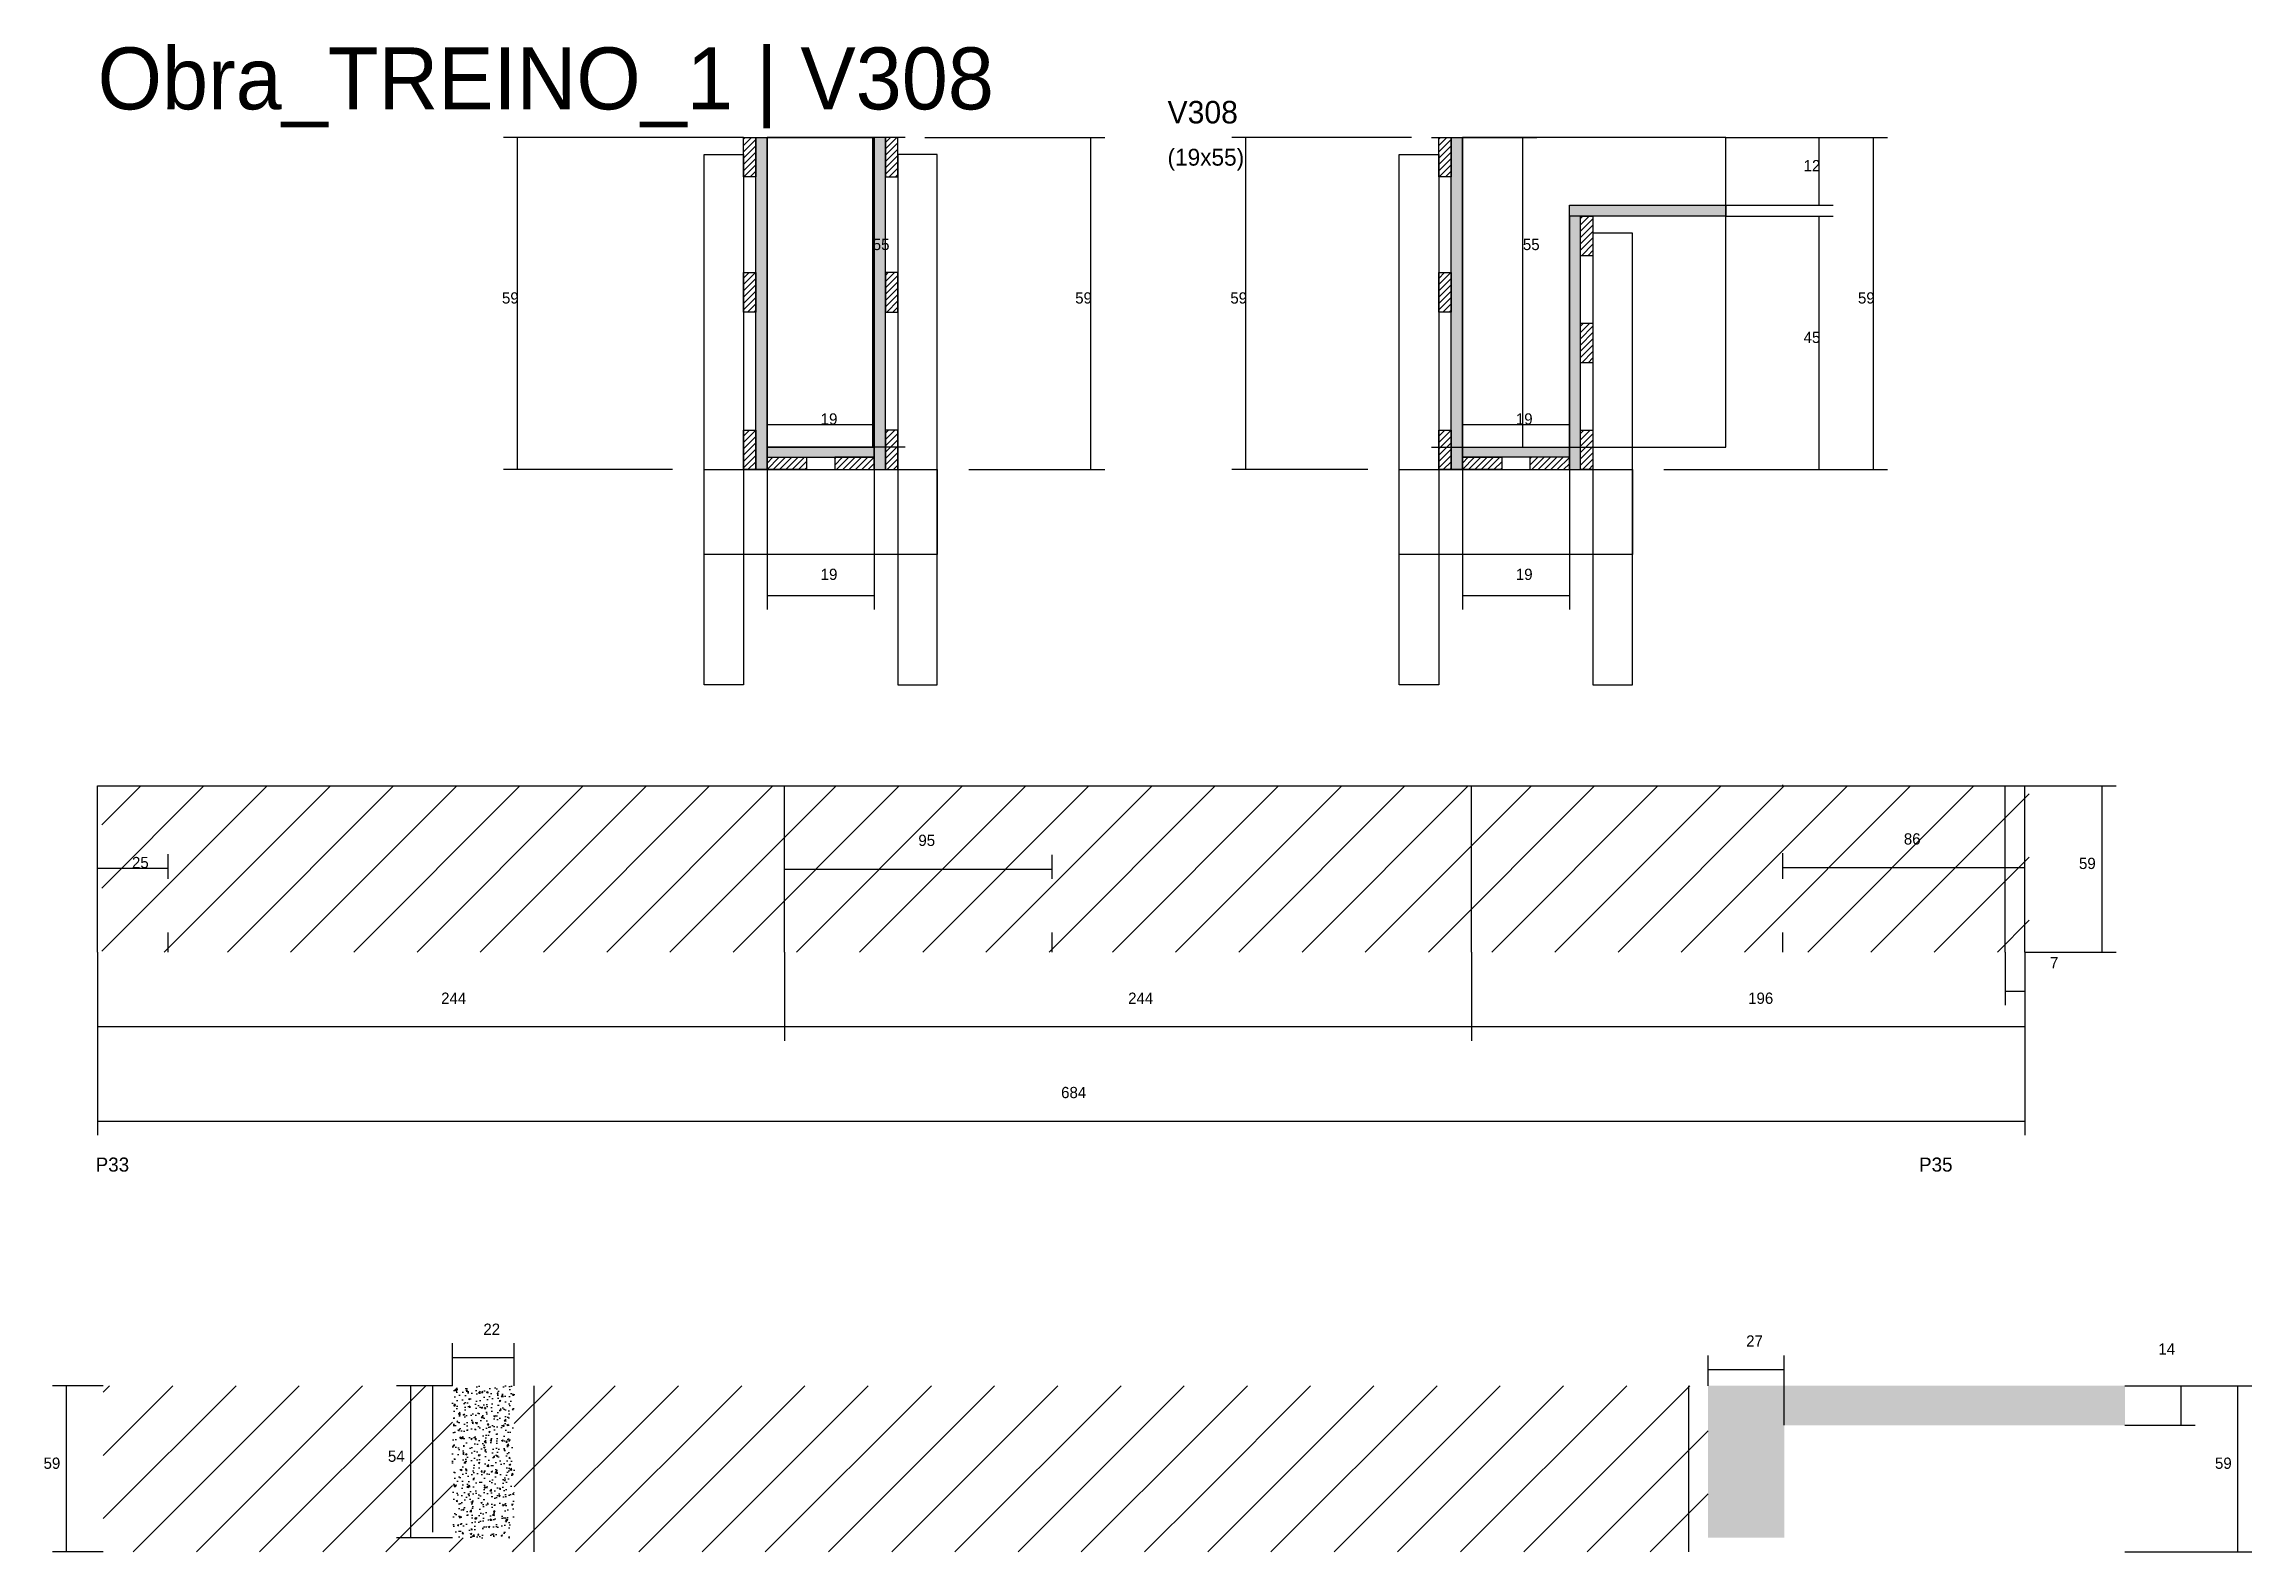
# Model space of a CAD drawing. Header units: metres. Extents: x -132 to 34800, y -36000 to 1848.
# Drawn here: x 26161 to 26945, y 1228 to 1763 of the extents above; entities that cross this region are included whole.
import ezdxf

# ---------------------------------------------------------------- set-up
doc = ezdxf.new("R2010")
doc.units = ezdxf.units.M
for name, color, linetype in [('CONCRETO', 251, 'Continuous'), ('COTA', 4, 'Continuous'), ('Cota Seção (2x)', 4, 'Continuous'), ('Hachura', 253, 'Continuous'), ('LABEL_ID', 3, 'Continuous'), ('Madeira', 126, 'Continuous'), ('NOMENCLATURA', 7, 'Continuous'), ('Painéis', 200, 'Continuous'), ('REAPROVEITAMENTO', 251, 'Continuous'), ('SARR_2.2x7', 40, 'Continuous'), ('SARR_3.5x7', 81, 'Continuous'), ('Texto Seção', 7, 'Continuous')]:
    doc.layers.add(name, color=color, linetype=linetype)

msp = doc.modelspace()

# ---------------------------------------------------------------- texts
at = {"layer": 'COTA'}
for s, p in [('12', (26785.9, 1718)), ('59', (26323.6, 1671)), ('59', (26527.2, 1671)), ('59', (26582.3, 1671)), ('59', (26805.2, 1671)), ('45', (26785.9, 1657)), ('19', (26436.8, 1572.8)), ('19', (26683.7, 1572.8)), ('95', (26471.5, 1478.3)), ('86', (26821.5, 1478.8)), ('25', (26192.2, 1470.4)), ('59', (26883.7, 1470.1)), ('7', (26873.4, 1434.8)), ('244', (26302, 1422.2)), ('244', (26546, 1422.2)), ('196', (26766.2, 1422.2)), ('684', (26522.2, 1388.7)), ('22', (26317, 1304.6)), ('27', (26765.5, 1300.4)), ('14', (26911.9, 1297.6)), ('54', (26283.1, 1259.5)), ('59', (26160.8, 1257)), ('59', (26932, 1257))]:
    msp.add_text(s, height=4, dxfattribs=at).set_placement(p)
at = {"layer": 'Cota Seção (2x)'}
for s, p in [('55', (26455.3, 1690)), ('55', (26686.2, 1690)), ('19', (26436.8, 1628)), ('19', (26683.7, 1628))]:
    msp.add_text(s, height=4, dxfattribs=at).set_placement(p)
at = {"layer": 'LABEL_ID'}
msp.add_text('Obra_TREINO_1 | V308', height=22, dxfattribs=at).set_placement((26180, 1740))
at = {"layer": 'NOMENCLATURA'}
for s, p in [('P33', (26179.3, 1362.6)), ('P35', (26826.9, 1362.6))]:
    msp.add_text(s, height=5, dxfattribs=at).set_placement(p)
at = {"layer": 'Texto Seção'}
for s, height, p in [('V308', 8, (26560, 1735)), ('(19x55)', 6, (26560, 1720))]:
    msp.add_text(s, height=height, dxfattribs=at).set_placement(p)

# ---------------------------------------------------------------- hatches: boundary and pattern name
at = {"layer": 'COTA'}
h = msp.add_hatch(dxfattribs=at)
h.set_pattern_fill('AR-CONC', scale=0.03)
h.paths.add_polyline_path([(26328, 1232.5), (26328, 1286.5), (26328, 1286.5), (26306, 1286.5), (26306, 1286.5), (26306, 1232.5), (26306, 1232.5), (26328, 1232.5)])
h = msp.add_hatch(dxfattribs=at)
h.set_pattern_fill('AR-CONC', scale=0.03)
h.paths.add_polyline_path([(26779, 1232.5), (26779, 1272.5), (26779, 1272.5), (26900, 1272.5), (26900, 1272.5), (26900, 1286.5), (26900, 1286.5), (26752, 1286.5), (26752, 1286.5), (26752, 1232.5), (26752, 1232.5), (26779, 1232.5)])
at = {"layer": 'Hachura'}
h = msp.add_hatch(dxfattribs=at)
h.set_pattern_fill('ANSI31', scale=0.5)
h.paths.add_polyline_path([(26413.8, 1716), (26409.4, 1716), (26409.4, 1716), (26409.4, 1730), (26409.4, 1730), (26413.8, 1730), (26413.8, 1730), (26413.8, 1716)])
h = msp.add_hatch(color=8, dxfattribs=at)
h.dxf.hatch_style = 1
h.paths.add_polyline_path([(26413.8, 1730), (26417.8, 1730), (26417.8, 1730), (26417.8, 1612), (26417.8, 1612), (26413.8, 1612), (26413.8, 1612), (26413.8, 1730)])
h = msp.add_hatch(color=8, dxfattribs=at)
h.dxf.hatch_style = 1
h.paths.add_polyline_path([(26459.8, 1730), (26455.8, 1730), (26455.8, 1730), (26455.8, 1612), (26455.8, 1612), (26459.8, 1612), (26459.8, 1612), (26459.8, 1730)])
h = msp.add_hatch(dxfattribs=at)
h.set_pattern_fill('ANSI31', scale=0.5)
h.paths.add_polyline_path([(26459.8, 1716), (26464.2, 1716), (26464.2, 1716), (26464.2, 1730), (26464.2, 1730), (26459.8, 1730), (26459.8, 1730), (26459.8, 1716)])
h = msp.add_hatch(dxfattribs=at)
h.set_pattern_fill('ANSI31', scale=0.5)
h.paths.add_polyline_path([(26660.7, 1716), (26656.3, 1716), (26656.3, 1716), (26656.3, 1730), (26656.3, 1730), (26660.7, 1730), (26660.7, 1730), (26660.7, 1716)])
h = msp.add_hatch(color=8, dxfattribs=at)
h.dxf.hatch_style = 1
h.paths.add_polyline_path([(26660.7, 1730), (26664.7, 1730), (26664.7, 1730), (26664.7, 1612), (26664.7, 1612), (26660.7, 1612), (26660.7, 1612), (26660.7, 1730)])
h = msp.add_hatch(color=8, dxfattribs=at)
h.dxf.hatch_style = 1
h.paths.add_polyline_path([(26702.7, 1702), (26702.7, 1706), (26702.7, 1706), (26758.3, 1706), (26758.3, 1706), (26758.3, 1702), (26758.3, 1702), (26702.7, 1702)])
h = msp.add_hatch(color=8, dxfattribs=at)
h.dxf.hatch_style = 1
h.paths.add_polyline_path([(26706.7, 1702), (26702.7, 1702), (26702.7, 1702), (26702.7, 1612), (26702.7, 1612), (26706.7, 1612), (26706.7, 1612), (26706.7, 1702)])
h = msp.add_hatch(dxfattribs=at)
h.set_pattern_fill('ANSI31', scale=0.5)
h.paths.add_polyline_path([(26711.1, 1688), (26706.7, 1688), (26706.7, 1688), (26706.7, 1702), (26706.7, 1702), (26711.1, 1702), (26711.1, 1702), (26711.1, 1688)])
h = msp.add_hatch(dxfattribs=at)
h.set_pattern_fill('ANSI31', scale=0.5)
h.paths.add_polyline_path([(26413.8, 1668), (26409.4, 1668), (26409.4, 1668), (26409.4, 1682), (26409.4, 1682), (26413.8, 1682), (26413.8, 1682), (26413.8, 1668)])
h = msp.add_hatch(dxfattribs=at)
h.set_pattern_fill('ANSI31', scale=0.5)
h.paths.add_polyline_path([(26459.8, 1668), (26464.2, 1668), (26464.2, 1668), (26464.2, 1682), (26464.2, 1682), (26459.8, 1682), (26459.8, 1682), (26459.8, 1668)])
h = msp.add_hatch(dxfattribs=at)
h.set_pattern_fill('ANSI31', scale=0.5)
h.paths.add_polyline_path([(26660.7, 1668), (26656.3, 1668), (26656.3, 1668), (26656.3, 1682), (26656.3, 1682), (26660.7, 1682), (26660.7, 1682), (26660.7, 1668)])
h = msp.add_hatch(dxfattribs=at)
h.set_pattern_fill('ANSI31', scale=0.5)
h.paths.add_polyline_path([(26711.1, 1650), (26706.7, 1650), (26706.7, 1650), (26706.7, 1664), (26706.7, 1664), (26711.1, 1664), (26711.1, 1664), (26711.1, 1650)])
h = msp.add_hatch(dxfattribs=at)
h.set_pattern_fill('ANSI31', scale=0.5)
h.paths.add_polyline_path([(26413.8, 1612), (26409.4, 1612), (26409.4, 1612), (26409.4, 1626), (26409.4, 1626), (26413.8, 1626), (26413.8, 1626), (26413.8, 1612)])
h = msp.add_hatch(dxfattribs=at)
h.set_pattern_fill('ANSI31', scale=0.5)
h.paths.add_polyline_path([(26459.8, 1612), (26464.2, 1612), (26464.2, 1612), (26464.2, 1626), (26464.2, 1626), (26459.8, 1626), (26459.8, 1626), (26459.8, 1612)])
h = msp.add_hatch(dxfattribs=at)
h.set_pattern_fill('ANSI31', scale=0.5)
h.paths.add_polyline_path([(26660.7, 1612), (26656.3, 1612), (26656.3, 1612), (26656.3, 1626), (26656.3, 1626), (26660.7, 1626), (26660.7, 1626), (26660.7, 1612)])
h = msp.add_hatch(dxfattribs=at)
h.set_pattern_fill('ANSI31', scale=0.5)
h.paths.add_polyline_path([(26711.1, 1612), (26706.7, 1612), (26706.7, 1612), (26706.7, 1626), (26706.7, 1626), (26711.1, 1626), (26711.1, 1626), (26711.1, 1612)])
h = msp.add_hatch(color=8, dxfattribs=at)
h.dxf.hatch_style = 1
h.paths.add_polyline_path([(26455.8, 1616.4), (26455.8, 1620), (26455.8, 1620), (26417.8, 1620), (26417.8, 1620), (26417.8, 1616.4), (26417.8, 1616.4), (26455.8, 1616.4)])
h = msp.add_hatch(dxfattribs=at)
h.set_pattern_fill('ANSI31', scale=0.5)
h.paths.add_polyline_path([(26417.8, 1612), (26417.8, 1616.4), (26417.8, 1616.4), (26431.8, 1616.4), (26431.8, 1616.4), (26431.8, 1612), (26431.8, 1612), (26417.8, 1612)])
h = msp.add_hatch(dxfattribs=at)
h.set_pattern_fill('ANSI31', scale=0.5)
h.paths.add_polyline_path([(26455.8, 1612), (26455.8, 1616.4), (26455.8, 1616.4), (26441.8, 1616.4), (26441.8, 1616.4), (26441.8, 1612), (26441.8, 1612), (26455.8, 1612)])
h = msp.add_hatch(color=8, dxfattribs=at)
h.dxf.hatch_style = 1
h.paths.add_polyline_path([(26664.7, 1616.4), (26664.7, 1620), (26664.7, 1620), (26702.7, 1620), (26702.7, 1620), (26702.7, 1616.4), (26702.7, 1616.4), (26664.7, 1616.4)])
h = msp.add_hatch(dxfattribs=at)
h.set_pattern_fill('ANSI31', scale=0.5)
h.paths.add_polyline_path([(26664.7, 1612), (26664.7, 1616.4), (26664.7, 1616.4), (26678.7, 1616.4), (26678.7, 1616.4), (26678.7, 1612), (26678.7, 1612), (26664.7, 1612)])
h = msp.add_hatch(dxfattribs=at)
h.set_pattern_fill('ANSI31', scale=0.5)
h.paths.add_polyline_path([(26702.7, 1612), (26702.7, 1616.4), (26702.7, 1616.4), (26688.7, 1616.4), (26688.7, 1616.4), (26688.7, 1612), (26688.7, 1612), (26702.7, 1612)])
at = {"layer": 'REAPROVEITAMENTO'}
h = msp.add_hatch(dxfattribs=at)
h.set_pattern_fill('ANSI31', scale=5)
h.paths.add_polyline_path([(26866, 1440.6), (26866, 1499.6), (26866, 1499.6), (26181.5, 1499.6), (26181.5, 1499.6), (26181.5, 1440.6), (26181.5, 1440.6), (26866, 1440.6)])
h = msp.add_hatch(dxfattribs=at)
h.set_pattern_fill('ANSI31', scale=5)
h.paths.add_polyline_path([(26306, 1232.5), (26306, 1286.5), (26306, 1286.5), (26182, 1286.5), (26182, 1286.5), (26182, 1227.5), (26182, 1227.5), (26328, 1227.5), (26328, 1227.5), (26328, 1232.5), (26328, 1232.5), (26306, 1232.5)])
h = msp.add_hatch(dxfattribs=at)
h.set_pattern_fill('ANSI31', scale=5)
h.paths.add_polyline_path([(26572, 1227.5), (26572, 1286.5), (26572, 1286.5), (26328, 1286.5), (26328, 1286.5), (26328, 1227.5), (26328, 1227.5), (26572, 1227.5)])
h = msp.add_hatch(dxfattribs=at)
h.set_pattern_fill('ANSI31', scale=5)
h.paths.add_polyline_path([(26752, 1227.5), (26752, 1286.5), (26752, 1286.5), (26572, 1286.5), (26572, 1286.5), (26572, 1227.5), (26572, 1227.5), (26752, 1227.5)])

# ---------------------------------------------------------------- linework, layer by layer
at = {"layer": 'CONCRETO'}
for points in [[(26417.8, 1730), (26417.8, 1730), (26455.8, 1730), (26455.8, 1702), (26455.8, 1702), (26455.8, 1620), (26417.8, 1620), (26417.8, 1730)], [(26417.8, 1620), (26455.8, 1620), (26455.8, 1730), (26417.8, 1730)], [(26758.3, 1706), (26758.3, 1730), (26664.7, 1730), (26664.7, 1702), (26664.7, 1702), (26664.7, 1620), (26702.7, 1620), (26702.7, 1706)], [(26664.7, 1620), (26758.3, 1620), (26758.3, 1730), (26664.7, 1730)]]:
    msp.add_lwpolyline(points, close=True, dxfattribs=at)
at = {"layer": 'COTA'}
for p, q in [((26409.4, 1730), (26324.1, 1730)), ((26329.1, 1612), (26329.1, 1730)), ((26473.8, 1730), (26537.7, 1730)), ((26532.7, 1612), (26532.7, 1730)), ((26646.7, 1730), (26582.8, 1730)), ((26587.8, 1612), (26587.8, 1730)), ((26758.3, 1730), (26815.7, 1730)), ((26758.3, 1730), (26796.4, 1730)), ((26791.4, 1706), (26791.4, 1730)), ((26810.7, 1612), (26810.7, 1730)), ((26758.3, 1706), (26796.4, 1706)), ((26758.3, 1702), (26796.4, 1702)), ((26791.4, 1612), (26791.4, 1702)), ((26384.2, 1612), (26324.1, 1612)), ((26417.8, 1612), (26417.8, 1562.3)), ((26455.8, 1612), (26455.8, 1562.3)), ((26489.4, 1612), (26537.7, 1612)), ((26631.1, 1612), (26582.8, 1612)), ((26664.7, 1612), (26664.7, 1562.3)), ((26702.7, 1612), (26702.7, 1562.3)), ((26736.3, 1612), (26815.7, 1612)), ((26736.3, 1612), (26796.4, 1612)), ((26417.8, 1567.3), (26455.8, 1567.3)), ((26664.7, 1567.3), (26702.7, 1567.3)), ((26864.5, 1499.6), (26896.9, 1499.6)), ((26891.9, 1440.6), (26891.9, 1499.6)), ((26180, 1470.1), (26180, 1475.4)), ((26205, 1470.1), (26205, 1475.4)), ((26424, 1470.1), (26424, 1475.1)), ((26519, 1470.1), (26519, 1475.1)), ((26778.5, 1470.1), (26778.5, 1475.7)), ((26864.5, 1470.1), (26864.5, 1475.7)), ((26180, 1470.4), (26205, 1470.4)), ((26424, 1470.1), (26519, 1470.1)), ((26778.5, 1470.7), (26864.5, 1470.7)), ((26180, 1440.6), (26180, 1375.5)), ((26180, 1440.6), (26180, 1409.1)), ((26424, 1440.6), (26424, 1409.1)), ((26424, 1440.6), (26424, 1409.1)), ((26668, 1440.6), (26668, 1409.1)), ((26668, 1440.6), (26668, 1409.1)), ((26857.5, 1440.6), (26857.5, 1421.7)), ((26864.5, 1440.6), (26864.5, 1409.1)), ((26864.5, 1440.6), (26864.5, 1375.5)), ((26864.5, 1440.6), (26896.9, 1440.6)), ((26864.5, 1440.6), (26864.5, 1421.7)), ((26857.5, 1426.7), (26864.5, 1426.7)), ((26180, 1414.1), (26424, 1414.1)), ((26424, 1414.1), (26668, 1414.1)), ((26668, 1414.1), (26864.5, 1414.1)), ((26180, 1380.5), (26864.5, 1380.5)), ((26306, 1286.5), (26306, 1301.6)), ((26328, 1286.5), (26328, 1301.6)), ((26306, 1296.6), (26328, 1296.6)), ((26752, 1286.5), (26752, 1297.3)), ((26779, 1272.5), (26779, 1297.3)), ((26182, 1286.5), (26164, 1286.5)), ((26169, 1227.5), (26169, 1286.5)), ((26306, 1286.5), (26286.2, 1286.5)), ((26291.2, 1232.5), (26291.2, 1286.5)), ((26752, 1292.3), (26779, 1292.3)), ((26900, 1286.5), (26925, 1286.5)), ((26900, 1286.5), (26945.1, 1286.5)), ((26920, 1272.5), (26920, 1286.5)), ((26940.1, 1227.5), (26940.1, 1286.5)), ((26900, 1272.5), (26925, 1272.5)), ((26306, 1232.5), (26286.2, 1232.5)), ((26182, 1227.5), (26164, 1227.5)), ((26900, 1227.5), (26945.1, 1227.5))]:
    msp.add_line(p, q, dxfattribs=at)
at = {"layer": 'Cota Seção (2x)'}
for p, q in [((26466.8, 1730), (26450.3, 1730)), ((26455.3, 1620), (26455.3, 1730)), ((26653.7, 1730), (26691.2, 1730)), ((26686.2, 1620), (26686.2, 1730)), ((26417.8, 1612), (26417.8, 1633)), ((26455.8, 1612), (26455.8, 1633)), ((26664.7, 1612), (26664.7, 1633)), ((26702.7, 1612), (26702.7, 1633)), ((26417.8, 1628), (26455.8, 1628)), ((26664.7, 1628), (26702.7, 1628)), ((26466.8, 1620), (26450.3, 1620)), ((26653.7, 1620), (26691.2, 1620))]:
    msp.add_line(p, q, dxfattribs=at)
at = {"layer": 'Madeira'}
for points in [[(26413.8, 1716), (26409.4, 1716), (26409.4, 1730), (26413.8, 1730)], [(26459.8, 1716), (26464.2, 1716), (26464.2, 1730), (26459.8, 1730)], [(26660.7, 1716), (26656.3, 1716), (26656.3, 1730), (26660.7, 1730)], [(26711.1, 1688), (26706.7, 1688), (26706.7, 1702), (26711.1, 1702)], [(26413.8, 1668), (26409.4, 1668), (26409.4, 1682), (26413.8, 1682)], [(26459.8, 1668), (26464.2, 1668), (26464.2, 1682), (26459.8, 1682)], [(26660.7, 1668), (26656.3, 1668), (26656.3, 1682), (26660.7, 1682)], [(26711.1, 1650), (26706.7, 1650), (26706.7, 1664), (26711.1, 1664)], [(26413.8, 1612), (26409.4, 1612), (26409.4, 1626), (26413.8, 1626)], [(26459.8, 1612), (26464.2, 1612), (26464.2, 1626), (26459.8, 1626)], [(26660.7, 1612), (26656.3, 1612), (26656.3, 1626), (26660.7, 1626)], [(26711.1, 1612), (26706.7, 1612), (26706.7, 1626), (26711.1, 1626)], [(26417.8, 1612), (26417.8, 1616.4), (26431.8, 1616.4), (26431.8, 1612)], [(26455.8, 1612), (26455.8, 1616.4), (26441.8, 1616.4), (26441.8, 1612)], [(26664.7, 1612), (26664.7, 1616.4), (26678.7, 1616.4), (26678.7, 1612)], [(26702.7, 1612), (26702.7, 1616.4), (26688.7, 1616.4), (26688.7, 1612)]]:
    msp.add_lwpolyline(points, close=True, dxfattribs=at)
at = {"layer": 'Painéis'}
for p, q in [((26417.8, 1612), (26417.8, 1730)), ((26455.8, 1612), (26455.8, 1730)), ((26664.7, 1612), (26664.7, 1730)), ((26702.7, 1706), (26758.3, 1706)), ((26702.7, 1702), (26702.7, 1706)), ((26702.7, 1612), (26702.7, 1702)), ((26758.3, 1702), (26758.3, 1706)), ((26417.8, 1620), (26455.8, 1620)), ((26417.8, 1616.4), (26417.8, 1620)), ((26455.8, 1616.4), (26455.8, 1620)), ((26664.7, 1620), (26702.7, 1620)), ((26664.7, 1616.4), (26664.7, 1620)), ((26702.7, 1616.4), (26702.7, 1620)), ((26180, 1499.6), (26864.5, 1499.6)), ((26180, 1440.6), (26180, 1499.6)), ((26424, 1440.6), (26424, 1499.6)), ((26668, 1440.6), (26668, 1499.6)), ((26864.5, 1440.6), (26864.5, 1499.6))]:
    msp.add_line(p, q, dxfattribs=at)
for points in [[(26413.8, 1730), (26417.8, 1730), (26417.8, 1612), (26413.8, 1612)], [(26459.8, 1730), (26455.8, 1730), (26455.8, 1612), (26459.8, 1612)], [(26660.7, 1730), (26664.7, 1730), (26664.7, 1612), (26660.7, 1612)], [(26702.7, 1702), (26702.7, 1706), (26758.3, 1706), (26758.3, 1702)], [(26706.7, 1702), (26702.7, 1702), (26702.7, 1612), (26706.7, 1612)], [(26455.8, 1616.4), (26455.8, 1620), (26417.8, 1620), (26417.8, 1616.4)], [(26664.7, 1616.4), (26664.7, 1620), (26702.7, 1620), (26702.7, 1616.4)]]:
    msp.add_lwpolyline(points, close=True, dxfattribs=at)
at = {"layer": 'SARR_2.2x7'}
for p, q in [((26778.5, 1499.6), (26778.5, 1500)), ((26857.5, 1440.6), (26857.5, 1499.6)), ((26205, 1466.6), (26205, 1473.6)), ((26519, 1466.6), (26519, 1473.6)), ((26778.5, 1466.6), (26778.5, 1473.6)), ((26205, 1440.6), (26205, 1447.6)), ((26519, 1440.6), (26519, 1447.6)), ((26778.5, 1440.6), (26778.5, 1447.6)), ((26299.1, 1234.5), (26299.1, 1286.5)), ((26335, 1227.5), (26335, 1286.5)), ((26745.1, 1227.5), (26745.1, 1286.5))]:
    msp.add_line(p, q, dxfattribs=at)
at = {"layer": 'SARR_3.5x7'}
for points in [[(26395.4, 1724), (26409.4, 1724), (26409.4, 1535.5), (26395.4, 1535.5)], [(26478.2, 1724), (26464.2, 1724), (26464.2, 1535.5), (26478.2, 1535.5)], [(26642.3, 1724), (26656.3, 1724), (26656.3, 1535.5), (26642.3, 1535.5)], [(26725.1, 1696), (26711.1, 1696), (26711.1, 1535.5), (26725.1, 1535.5)], [(26395.4, 1612), (26478.2, 1612), (26478.2, 1581.9), (26395.4, 1581.9)], [(26642.3, 1612), (26725.1, 1612), (26725.1, 1581.9), (26642.3, 1581.9)]]:
    msp.add_lwpolyline(points, close=True, dxfattribs=at)

msp.set_redraw_order([(e.dxf.handle, doc.entitydb.next_handle()) for e in msp.query("TEXT MTEXT ATTDEF DIMENSION ARC_DIMENSION")])  # texts and dimensions are drawn at this point

doc.saveas('drawing.dxf')
